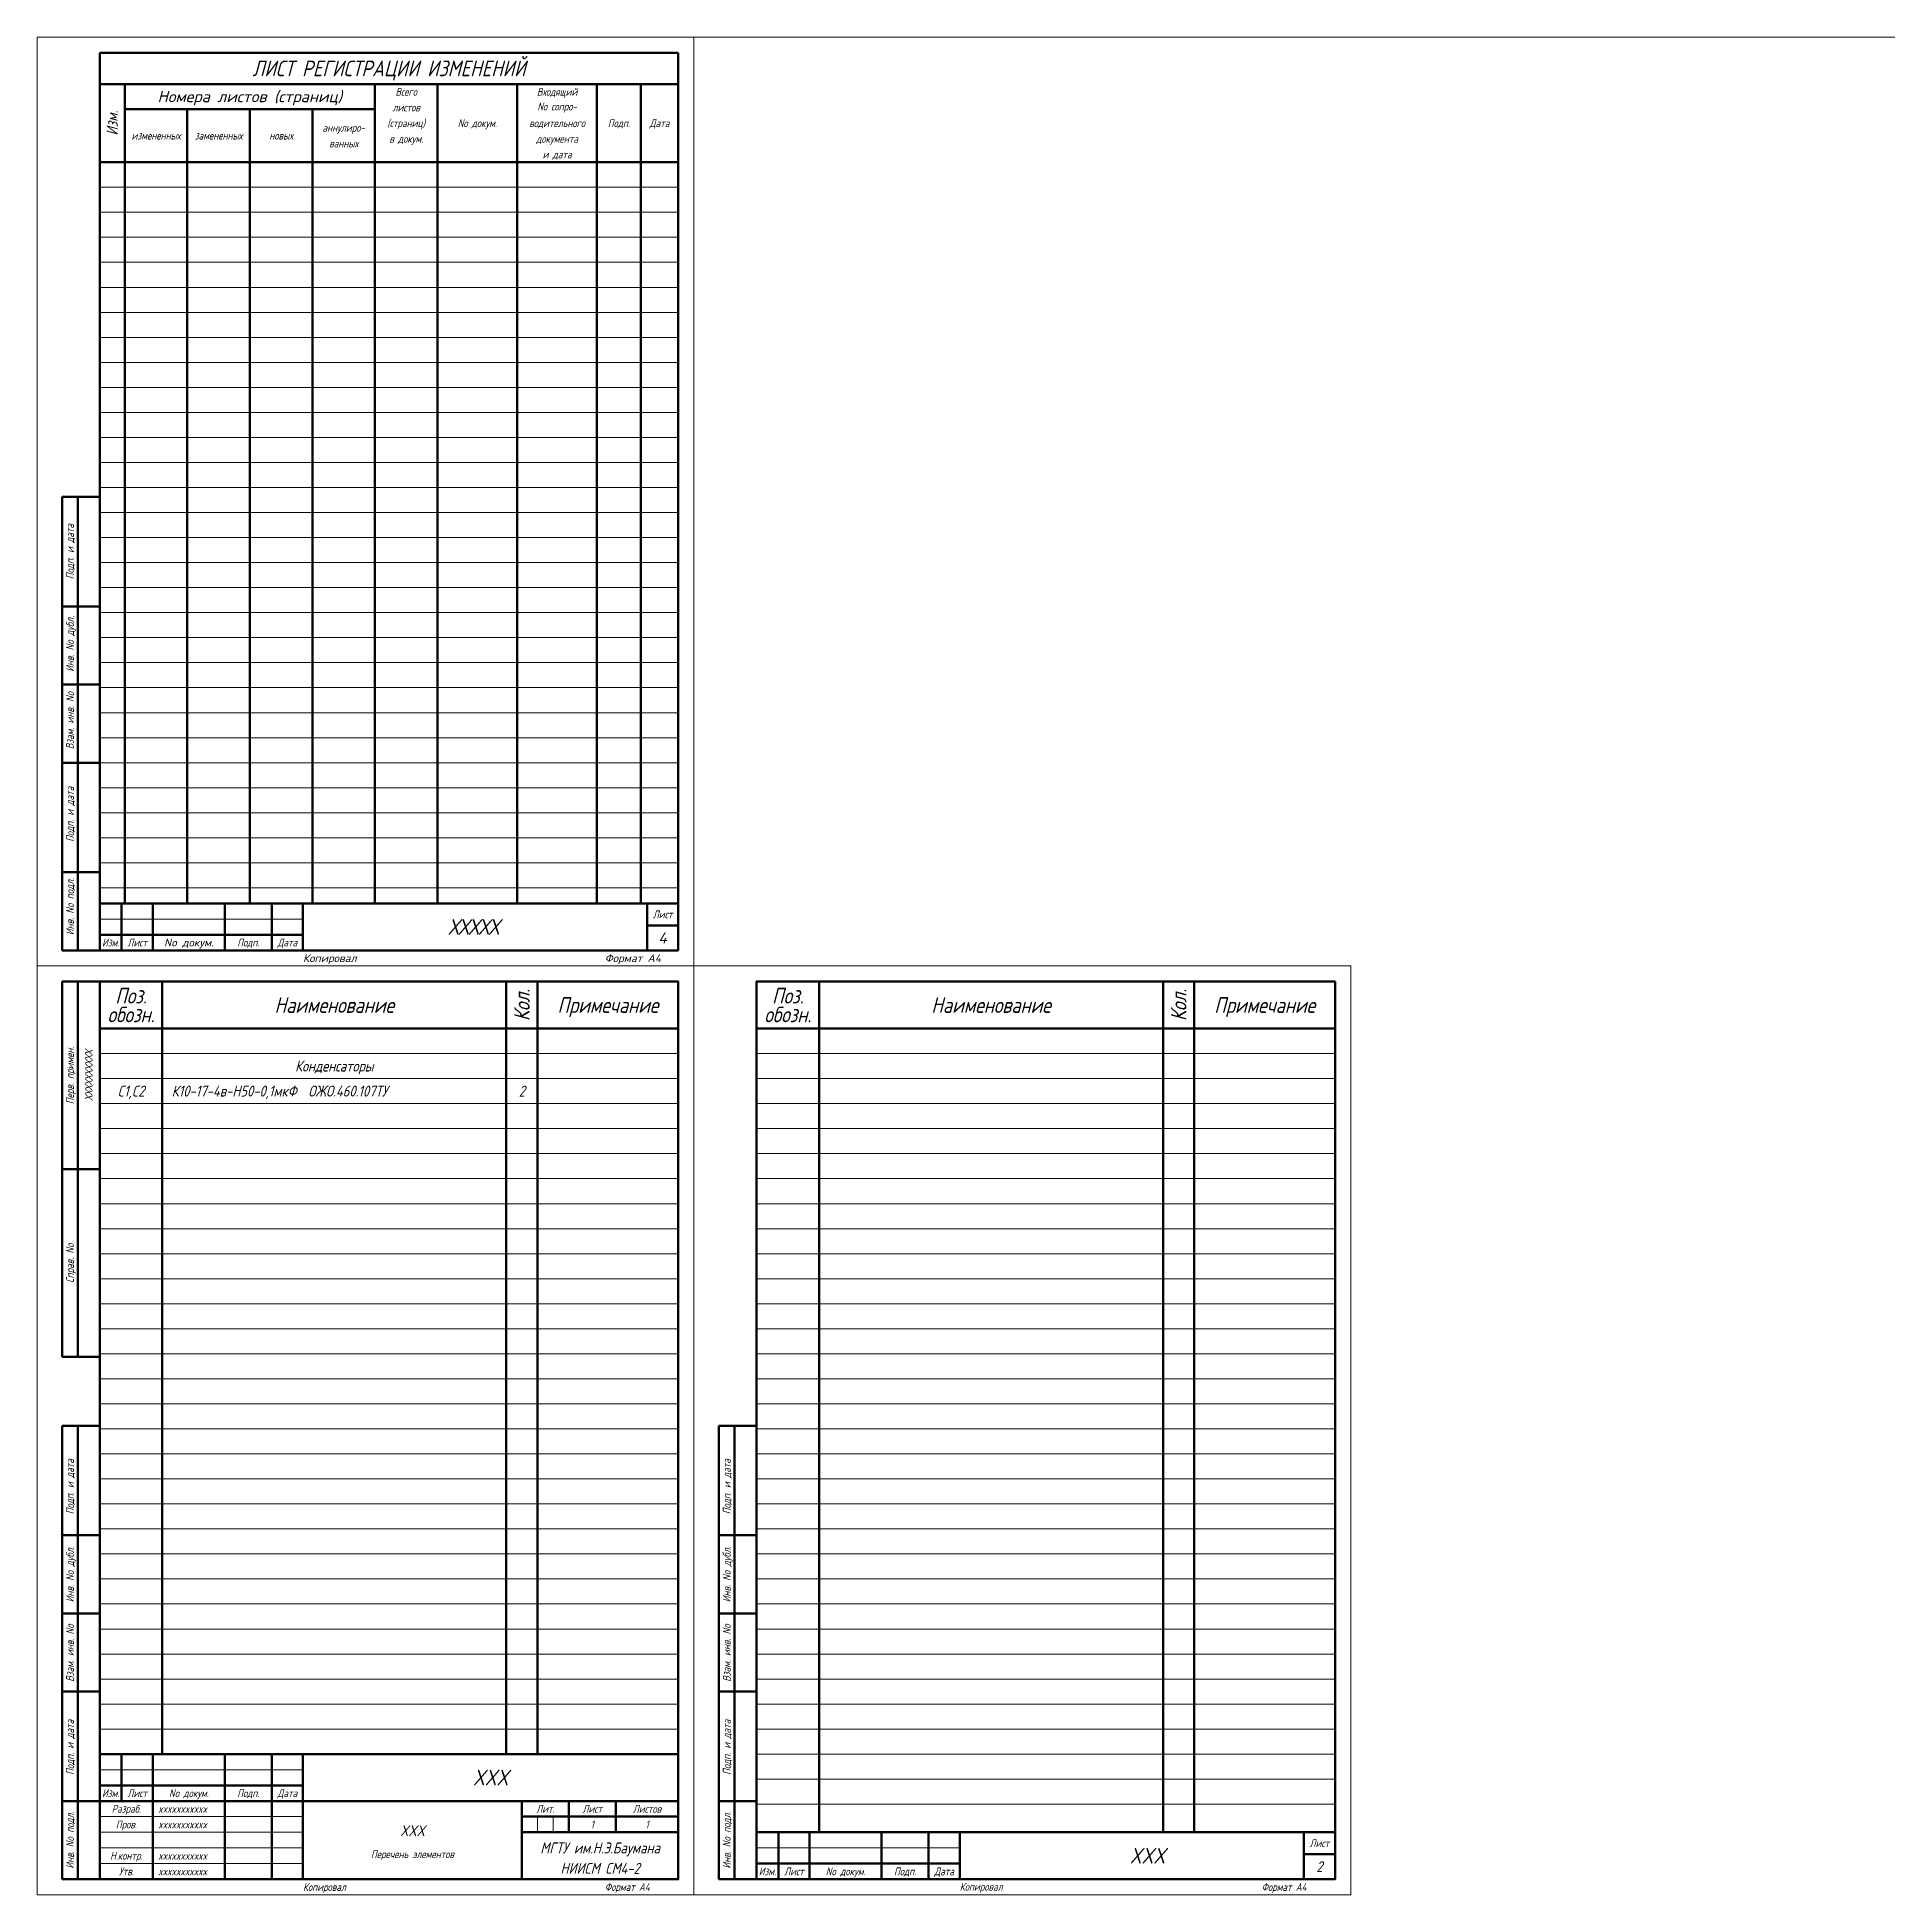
# Model space of a CAD drawing. Header units: millimetres. Extents: x 108 to 2419, y -459 to 1780.
# Drawn here: x 108 to 702, y 976 to 1570 of the extents above; entities that cross this region are included whole.
import ezdxf
from ezdxf.enums import TextEntityAlignment as Align

# ---------------------------------------------------------------- set-up
doc = ezdxf.new("R2010")
doc.units = ezdxf.units.MM
for name, color, linetype, lineweight in [('OSN25', 2, 'Continuous', 20), ('OSN50', 3, 'Continuous', 50), ('TEXT', 1, 'Continuous', 30)]:
    doc.layers.add(name, color=color, linetype=linetype, lineweight=lineweight)
doc.styles.add('E', font='simplex.shx', dxfattribs={"width": 0.8, "oblique": 15})

msp = doc.modelspace()

# ---------------------------------------------------------------- texts
at = {"layer": 'TEXT', "style": 'E', "oblique": 15, "width": 0.8}
for s, height, p in [('ЛИСТ РЕГИСТРАЦИИ ИЗМЕНЕНИЙ', 5, (220.87, 1559.68)), ('Всего', 2.5, (226.37, 1552.18)), ('Входящий', 2.5, (274.62, 1552.18)), ('листов', 2.5, (226.37, 1547.18)), ('Nо сопро-', 2.5, (274.62, 1547.5)), ('измененных', 2.5, (146.37, 1538.18)), ('замененных', 2.5, (166.37, 1538.18)), ('новых', 2.5, (186.37, 1538.18)), ('аннулиро-', 2.5, (206.37, 1540.68)), ('(страниц)', 2.5, (226.37, 1542.18)), ('Nо докум.', 2.5, (249.12, 1542.18)), ('водительного', 2.5, (274.62, 1542.18)), ('Подп.', 2.5, (294.37, 1542.18)), ('Дата', 2.5, (307.37, 1542.18)), ('ванных', 2.5, (206.37, 1535.68)), ('в докум.', 2.5, (226.37, 1537.18)), ('документа', 2.5, (274.62, 1537.18)), ('и дата', 2.5, (274.62, 1532.18)), ('Лист', 2.5, (308.37, 1289.18)), ('ХХХХХ', 5, (247.94, 1285.18)), ('Изм.', 2.5, (131.87, 1280.18)), ('Лист', 2.5, (140.37, 1280.18)), ('Подп.', 2.5, (175.87, 1280.18)), ('Дата', 2.5, (188.37, 1280.18)), ('Поз.', 5, (138.37, 1263.18)), ('Поз.', 5, (348.37, 1263.18)), ('обозн.', 5, (138.37, 1257.18)), ('Наименование', 5, (203.37, 1260.18)), ('Примечание', 5, (290.87, 1260.18)), ('обозн.', 5, (348.37, 1257.18)), ('Наименование', 5, (413.37, 1260.18)), ('Примечание', 5, (500.87, 1260.18)), ('Конденсаторы', 3.5, (203.37, 1240.68)), ('C1,C2', 3.5, (138.37, 1232.68)), ('2', 3.5, (263.37, 1232.68)), ('XXX', 5, (253.37, 1013.18)), ('Изм.', 2.5, (131.87, 1008.18)), ('Разраб.', 2.5, (136.87, 1003.18)), ('Лист', 2.5, (140.37, 1008.18)), ('No докум.', 2.5, (156.87, 1008.18)), ('Подп.', 2.5, (175.87, 1008.18)), ('Дата', 2.5, (188.37, 1008.18)), ('Лит.', 2.5, (270.87, 1003.18)), ('Лист', 2.5, (285.87, 1003.18)), ('Листов', 2.5, (303.37, 1003.18)), ('Пров.', 2.5, (136.87, 998.18)), ('XXX', 3.5, (228.37, 996.18)), ('1', 2.5, (285.87, 998.18)), ('1', 2.5, (303.37, 998.18)), ('МГТУ им.Н.Э.Баумана', 3.5, (288.37, 990.68)), ('Лист', 2.5, (518.37, 992.18)), ('Н.контр.', 2.5, (136.87, 988.18)), ('Перечень элементов', 2.5, (228.37, 988.68)), ('XXX', 5, (463.37, 988.18)), ('2', 3.5, (518.37, 984.68)), ('Утв.', 2.5, (136.87, 983.18)), ('НИИСМ СМ4-2', 3.5, (288.37, 984.14)), ('Изм.', 2.5, (341.87, 983.18)), ('Лист', 2.5, (350.37, 983.18)), ('No докум.', 2.5, (366.87, 983.18)), ('Подп.', 2.5, (385.87, 983.18)), ('Дата', 2.5, (398.37, 983.18))]:
    msp.add_text(s, height=height, dxfattribs=at).set_placement(p, align=Align.MIDDLE_CENTER)
at = {"layer": 'TEXT', "style": 'E', "oblique": 15}
for s, height, p in [('Номера листов (страниц)', 3.6, (176.37, 1550.68)), ('4', 3.5, (308.37, 1281.68)), ('No докум.', 2.5, (156.87, 1280.18))]:
    msp.add_text(s, height=height, dxfattribs=at).set_placement(p, align=Align.MIDDLE_CENTER)
at = {"layer": 'TEXT', "style": 'E', "oblique": 15, "width": 0.8}
for s, height, p in [('Изм.', 3.6, (132.37, 1542.18)), ('Подп. и дата', 2.5, (118.87, 1405.18)), ('Инв. No дубл.', 2.5, (118.87, 1375.68)), ('Взам. инв. No', 2.5, (118.87, 1351.18)), ('Подп. и дата', 2.5, (118.87, 1321.18)), ('Инв. No подл.', 2.5, (118.87, 1291.68)), ('Кол.', 5, (263.37, 1260.18)), ('Кол.', 5, (473.37, 1260.18)), ('Перв. примен.', 2.5, (118.87, 1237.68)), ('ХХХХХХХХХХ', 2.5, (124.87, 1237.68)), ('Справ. No', 2.5, (118.87, 1177.68)), ('Подп. и дата', 2.5, (118.87, 1106.18)), ('Подп. и дата', 2.5, (328.87, 1106.18)), ('Инв. No дубл.', 2.5, (118.87, 1078.17)), ('Инв. No дубл.', 2.5, (328.87, 1078.17)), ('Взам. инв. No', 2.5, (118.87, 1053.01)), ('Взам. инв. No', 2.5, (328.87, 1053.01)), ('Подп. и дата', 2.5, (118.87, 1022.84)), ('Подп. и дата', 2.5, (328.87, 1022.84)), ('Инв. No подл.', 2.5, (118.87, 993.17)), ('Инв. No подл.', 2.5, (328.87, 993.17))]:
    msp.add_text(s, height=height, rotation=90, dxfattribs=at).set_placement(p, align=Align.MIDDLE_CENTER)
at = {"layer": 'TEXT', "linetype": 'Continuous', "style": 'E', "oblique": 15}
for s, p in [('Копировал', (193.37, 1273.93)), ('Формат A4', (289.87, 1273.93))]:
    msp.add_text(s, height=2.5, dxfattribs=at).set_placement(p)
at = {"layer": 'TEXT', "style": 'E', "oblique": 15, "width": 0.8}
for s, height, p in [('К10-17-4в-Н50-0,1мкФ  ОЖО.460.107ТУ', 3.5, (151.37, 1232.68)), ('xxxxxxxxxxx', 2.5, (147.07, 1003.18)), ('xxxxxxxxxxx', 2.5, (147.07, 998.18)), ('xxxxxxxxxxx', 2.5, (147.07, 988.18)), ('xxxxxxxxxxx', 2.5, (147.07, 983.18))]:
    msp.add_text(s, height=height, dxfattribs=at).set_placement(p, align=Align.MIDDLE_LEFT)
at = {"layer": 'TEXT', "linetype": 'Continuous', "style": 'E', "oblique": 15, "width": 0.8}
for s, p in [('Копировал', (193.37, 976.93)), ('Формат A4', (289.87, 976.93)), ('Копировал', (403.37, 977.01)), ('Формат A4', (499.87, 976.93))]:
    msp.add_text(s, height=2.5, dxfattribs=at).set_placement(p)

# ---------------------------------------------------------------- linework, layer by layer
at = {"layer": 'OSN25', "ltscale": 10}
for p, q in [((405.37, 1569.68), (108.37, 1569.68)), ((702.37, 1569.68), (405.37, 1569.68))]:
    msp.add_line(p, q, dxfattribs=at)
at = {"layer": 'OSN25', "linetype": 'Continuous'}
for p, q in [((128.37, 1521.68), (313.37, 1521.68)), ((128.37, 1513.68), (313.37, 1513.68)), ((128.37, 1505.68), (313.37, 1505.68)), ((128.37, 1497.68), (313.37, 1497.68)), ((128.37, 1489.68), (313.37, 1489.68)), ((128.37, 1481.68), (313.37, 1481.68)), ((128.37, 1473.68), (313.37, 1473.68)), ((128.37, 1465.68), (313.37, 1465.68)), ((128.37, 1457.68), (313.37, 1457.68)), ((128.37, 1449.68), (313.37, 1449.68)), ((128.37, 1441.68), (313.37, 1441.68)), ((128.37, 1433.68), (313.37, 1433.68)), ((128.37, 1425.68), (313.37, 1425.68)), ((128.37, 1417.68), (313.37, 1417.68)), ((128.37, 1409.68), (313.37, 1409.68)), ((128.37, 1401.68), (313.37, 1401.68)), ((128.37, 1393.68), (313.37, 1393.68)), ((128.37, 1385.68), (313.37, 1385.68)), ((128.37, 1377.68), (313.37, 1377.68)), ((128.37, 1369.68), (313.37, 1369.68)), ((128.37, 1361.68), (313.37, 1361.68)), ((128.37, 1353.68), (313.37, 1353.68)), ((128.37, 1345.68), (313.37, 1345.68)), ((128.37, 1337.68), (313.37, 1337.68)), ((128.37, 1329.68), (313.37, 1329.68)), ((128.37, 1321.68), (313.37, 1321.68)), ((128.37, 1313.68), (313.37, 1313.68)), ((128.37, 1305.68), (313.37, 1305.68)), ((128.37, 1297.68), (313.37, 1297.68))]:
    msp.add_line(p, q, dxfattribs=at)
at = {"layer": 'OSN25'}
for p, q in [((128.37, 1287.68), (193.37, 1287.68)), ((128.37, 1244.68), (313.37, 1244.68)), ((338.37, 1244.68), (523.37, 1244.68)), ((128.37, 1236.68), (313.37, 1236.68)), ((338.37, 1236.68), (523.37, 1236.68)), ((128.37, 1228.68), (313.37, 1228.68)), ((338.37, 1228.68), (523.37, 1228.68)), ((128.37, 1220.68), (313.37, 1220.68)), ((338.37, 1220.68), (523.37, 1220.68)), ((128.37, 1212.68), (313.37, 1212.68)), ((338.37, 1212.68), (523.37, 1212.68)), ((128.37, 1204.68), (313.37, 1204.68)), ((338.37, 1204.68), (523.37, 1204.68)), ((128.37, 1196.68), (313.37, 1196.68)), ((338.37, 1196.68), (523.37, 1196.68)), ((128.37, 1188.68), (313.37, 1188.68)), ((338.37, 1188.68), (523.37, 1188.68)), ((128.37, 1180.68), (313.37, 1180.68)), ((338.37, 1180.68), (523.37, 1180.68)), ((128.37, 1172.68), (313.37, 1172.68)), ((338.37, 1172.68), (523.37, 1172.68)), ((128.37, 1164.68), (313.37, 1164.68)), ((338.37, 1164.68), (523.37, 1164.68)), ((128.37, 1156.68), (313.37, 1156.68)), ((338.37, 1156.68), (523.37, 1156.68)), ((128.37, 1148.68), (313.37, 1148.68)), ((338.37, 1148.68), (523.37, 1148.68)), ((128.37, 1140.68), (313.37, 1140.68)), ((338.37, 1140.68), (523.37, 1140.68)), ((128.37, 1132.68), (313.37, 1132.68)), ((338.37, 1132.68), (523.37, 1132.68)), ((128.37, 1124.68), (313.37, 1124.68)), ((338.37, 1124.68), (523.37, 1124.68)), ((128.37, 1116.68), (313.37, 1116.68)), ((338.37, 1116.68), (523.37, 1116.68)), ((128.37, 1108.68), (313.37, 1108.68)), ((338.37, 1108.68), (523.37, 1108.68)), ((128.37, 1100.68), (313.37, 1100.68)), ((338.37, 1100.68), (523.37, 1100.68)), ((128.37, 1092.68), (313.37, 1092.68)), ((338.37, 1092.68), (523.37, 1092.68)), ((128.37, 1084.68), (313.37, 1084.68)), ((338.37, 1084.68), (523.37, 1084.68)), ((128.37, 1076.68), (313.37, 1076.68)), ((338.37, 1076.68), (523.37, 1076.68)), ((128.37, 1068.68), (313.37, 1068.68)), ((338.37, 1068.68), (523.37, 1068.68)), ((128.37, 1060.68), (313.37, 1060.68)), ((338.37, 1060.68), (523.37, 1060.68)), ((128.37, 1052.68), (313.37, 1052.68)), ((338.37, 1052.68), (523.37, 1052.68)), ((128.37, 1044.68), (313.37, 1044.68)), ((338.37, 1044.68), (523.37, 1044.68)), ((128.37, 1036.68), (313.37, 1036.68)), ((338.37, 1036.68), (523.37, 1036.68)), ((128.37, 1028.68), (313.37, 1028.68)), ((338.37, 1028.68), (523.37, 1028.68)), ((338.37, 1020.68), (523.37, 1020.68)), ((128.37, 1015.68), (193.37, 1015.68)), ((338.37, 1012.68), (523.37, 1012.68)), ((338.37, 1004.68), (523.37, 1004.68)), ((128.37, 1000.68), (193.37, 1000.68)), ((268.37, 1000.68), (268.37, 995.68)), ((273.37, 1000.68), (273.37, 995.68)), ((128.37, 995.68), (193.37, 995.68)), ((128.37, 990.68), (193.37, 990.68)), ((338.37, 990.68), (403.37, 990.68)), ((128.37, 985.68), (193.37, 985.68))]:
    msp.add_line(p, q, dxfattribs=at)
for points in [[(108.37, 1272.68), (318.37, 1272.68), (318.37, 1569.68), (108.37, 1569.68)], [(108.37, 975.68), (318.37, 975.68), (318.37, 1272.68), (108.37, 1272.68)], [(318.37, 975.68), (528.37, 975.68), (528.37, 1272.68), (318.37, 1272.68)]]:
    msp.add_lwpolyline(points, close=True, dxfattribs=at)
at = {"layer": 'OSN50', "linetype": 'Continuous'}
for p, q in [((128.37, 1564.68), (128.37, 1277.68)), ((128.37, 1564.68), (313.37, 1564.68)), ((313.37, 1277.68), (313.37, 1564.68)), ((128.37, 1554.68), (313.37, 1554.68)), ((136.37, 1292.68), (136.37, 1554.68)), ((216.37, 1292.68), (216.37, 1554.68)), ((236.37, 1292.68), (236.37, 1554.68)), ((261.87, 1292.68), (261.87, 1554.68)), ((287.37, 1292.68), (287.37, 1554.68)), ((301.37, 1292.68), (301.37, 1554.68)), ((136.37, 1546.68), (216.37, 1546.68)), ((156.37, 1292.68), (156.37, 1546.68)), ((176.37, 1292.68), (176.37, 1546.68)), ((196.37, 1292.68), (196.37, 1546.68)), ((128.37, 1529.68), (313.37, 1529.68)), ((116.37, 1277.68), (313.37, 1277.68))]:
    msp.add_line(p, q, dxfattribs=at)
at = {"layer": 'OSN50'}
for p, q in [((116.37, 1422.68), (116.37, 1277.68)), ((128.37, 1422.68), (116.37, 1422.68)), ((121.37, 1422.68), (121.37, 1277.68)), ((128.37, 1387.68), (116.37, 1387.68)), ((128.37, 1362.68), (116.37, 1362.68)), ((128.37, 1337.68), (116.37, 1337.68)), ((128.37, 1302.68), (116.37, 1302.68)), ((313.37, 1292.68), (128.37, 1292.68)), ((135.37, 1292.68), (135.37, 1277.68)), ((145.37, 1292.68), (145.37, 1277.68)), ((168.37, 1292.68), (168.37, 1277.68)), ((183.37, 1292.68), (183.37, 1277.68)), ((193.37, 1292.68), (193.37, 1277.68)), ((303.37, 1292.68), (303.37, 1277.68)), ((303.37, 1285.68), (313.37, 1285.68)), ((128.37, 1282.68), (193.37, 1282.68)), ((121.37, 1267.68), (121.37, 1147.68)), ((148.37, 1267.68), (148.37, 1020.68)), ((258.37, 1267.68), (258.37, 1020.68)), ((268.37, 1267.68), (268.37, 1020.68)), ((358.37, 1267.68), (358.37, 995.68)), ((468.37, 1267.68), (468.37, 995.68)), ((478.37, 1267.68), (478.37, 995.68)), ((128.37, 1252.68), (313.37, 1252.68)), ((338.37, 1252.68), (523.37, 1252.68)), ((121.37, 980.68), (121.37, 1125.68)), ((331.37, 980.68), (331.37, 1125.68)), ((128.37, 1020.68), (313.37, 1020.68)), ((135.37, 1020.68), (135.37, 1005.68)), ((145.37, 1020.68), (145.37, 980.68)), ((168.37, 1020.68), (168.37, 980.68)), ((183.37, 1020.68), (183.37, 980.68)), ((193.37, 1020.68), (193.37, 980.68)), ((128.37, 1010.68), (193.37, 1010.68)), ((128.37, 1005.68), (193.37, 1005.68)), ((193.37, 1005.68), (313.37, 1005.68)), ((263.37, 1005.68), (263.37, 980.68)), ((278.37, 1005.68), (278.37, 995.68)), ((293.37, 1005.68), (293.37, 995.68)), ((263.37, 1000.68), (313.37, 1000.68)), ((263.37, 995.68), (313.37, 995.68)), ((338.37, 995.68), (523.37, 995.68)), ((345.37, 995.68), (345.37, 980.68)), ((355.37, 995.68), (355.37, 980.68)), ((378.37, 995.68), (378.37, 980.68)), ((393.37, 995.68), (393.37, 980.68)), ((403.37, 995.68), (403.37, 980.68)), ((513.37, 995.68), (513.37, 980.68)), ((513.37, 988.68), (523.37, 988.68)), ((338.37, 985.68), (403.37, 985.68))]:
    msp.add_line(p, q, dxfattribs=at)
for points in [[(128.37, 1267.68), (116.37, 1267.68)], [(116.37, 1267.68), (116.37, 1147.68)], [(128.37, 1207.68), (116.37, 1207.68)], [(116.37, 1147.68), (128.37, 1147.68)], [(116.37, 980.68), (116.37, 1125.68)], [(128.37, 1125.68), (116.37, 1125.68)], [(338.37, 1125.68), (326.37, 1125.68)], [(326.37, 980.68), (326.37, 1125.68)], [(128.37, 1090.68), (116.37, 1090.68)], [(338.37, 1090.68), (326.37, 1090.68)], [(128.37, 1065.68), (116.37, 1065.68)], [(338.37, 1065.68), (326.37, 1065.68)], [(128.37, 1040.68), (116.37, 1040.68)], [(338.37, 1040.68), (326.37, 1040.68)], [(128.37, 1005.68), (116.37, 1005.68)], [(338.37, 1005.68), (326.37, 1005.68)], [(128.37, 980.68), (116.37, 980.68)], [(338.37, 980.68), (326.37, 980.68)]]:
    msp.add_lwpolyline(points, dxfattribs=at)
for points in [[(128.37, 980.68), (313.37, 980.68), (313.37, 1267.68), (128.37, 1267.68)], [(338.37, 980.68), (523.37, 980.68), (523.37, 1267.68), (338.37, 1267.68)]]:
    msp.add_lwpolyline(points, close=True, dxfattribs=at)

msp.set_redraw_order([(e.dxf.handle, doc.entitydb.next_handle()) for e in msp.query("TEXT MTEXT ATTDEF DIMENSION ARC_DIMENSION")])  # texts and dimensions are drawn at this point

doc.saveas('drawing.dxf')
